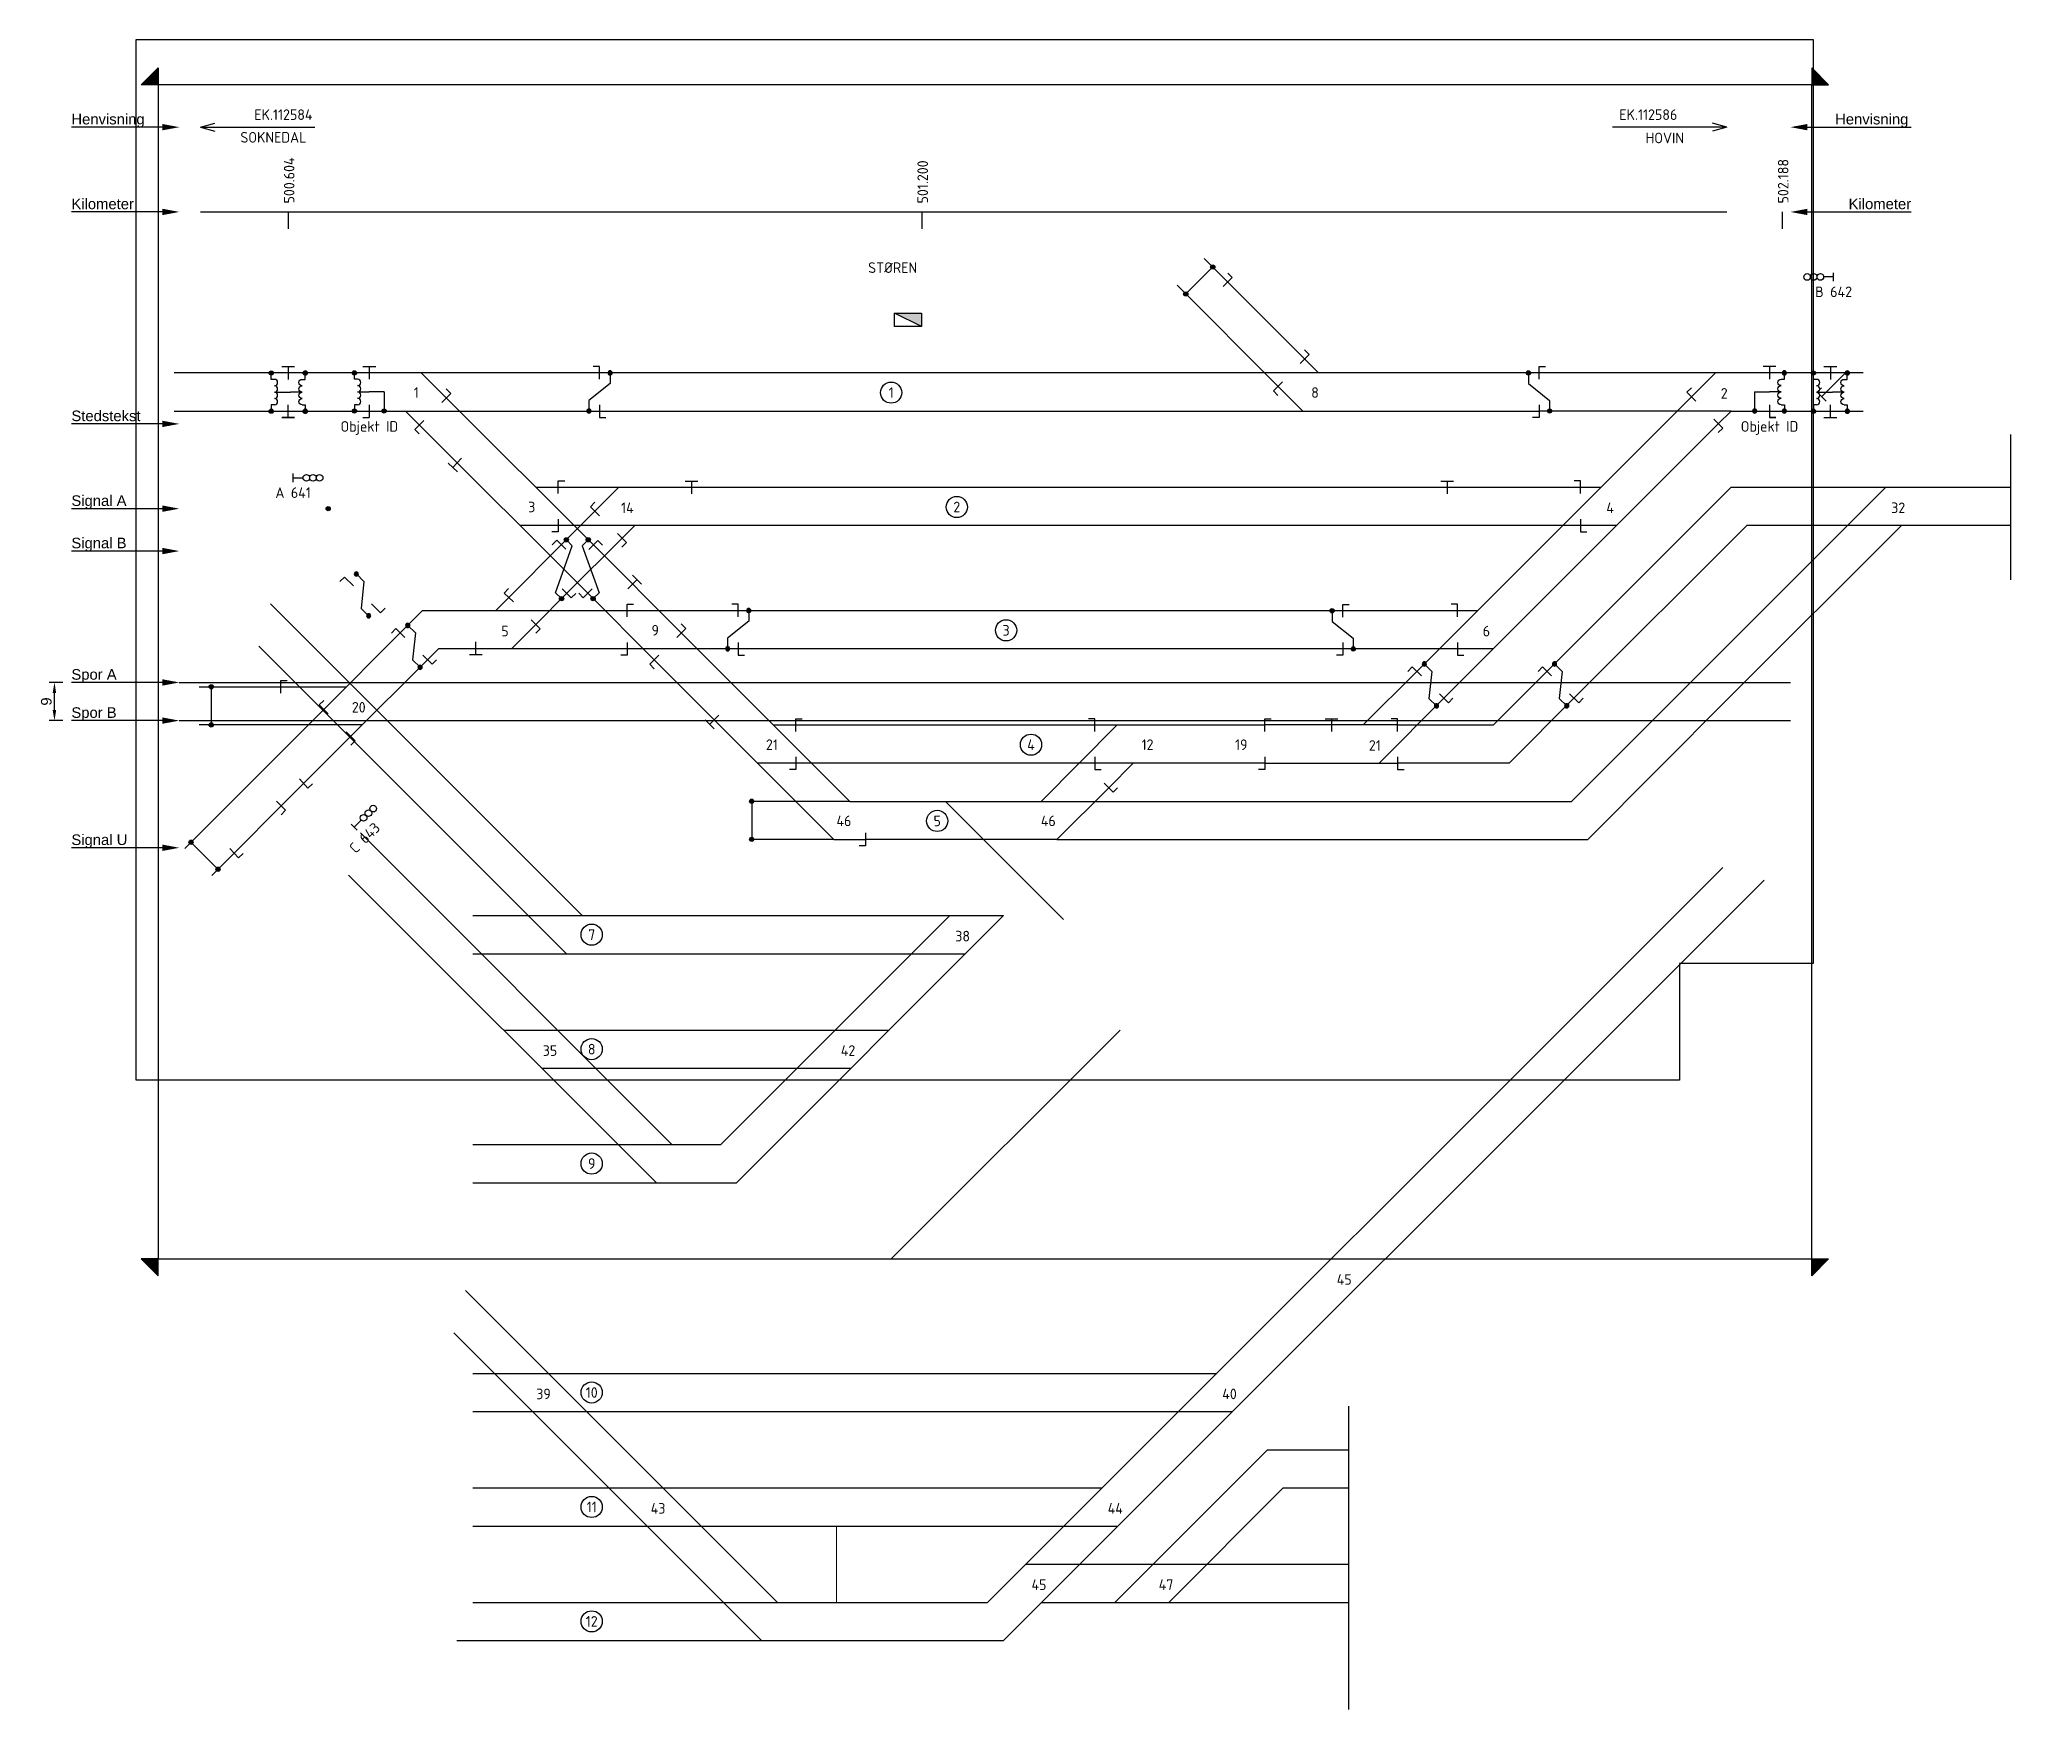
# Model space of a CAD drawing. Header units: metres. Extents: x -951 to 2504, y -1674 to 782.
# Drawn here: x 263.6 to 728.5, y 178.5 to 572.5 of the extents above; entities that cross this region are included whole.
import ezdxf
from ezdxf.enums import TextEntityAlignment as Align

# ---------------------------------------------------------------- set-up
doc = ezdxf.new("R2010")
doc.units = ezdxf.units.M
doc.header["$PDMODE"] = 32
doc.layers.get('0').update_dxf_attribs({"color": 211})
doc.layers.add('838--M', color=7, linetype='Continuous', lineweight=25)
doc.layers.add('JBTEH_ATT_OBJEKTID', color=2, linetype='Continuous', lineweight=25)
for name, color, linetype in [('JBTEH_Komponenter', 4, 'Continuous'), ('JBTEH_Skinne_isolert_signal', 240, 'Continuous'), ('JBTEH_Skinne_jordet_retur', 4, 'Continuous'), ('JBTKL-KOMPONENTER', 4, 'Continuous'), ('JBTKL-LINJER 018', 4, 'Continuous'), ('JBTKL-TEKST25', 2, 'Continuous'), ('RAMME', 5, 'Continuous'), ('Tegne mal-A3', 1, 'Continuous')]:
    doc.layers.add(name, color=color, linetype=linetype)
for name, color, linetype, plot in [('NO_P-MV', 6, 'Continuous', False), ('Tegne-SNAP', 24, 'Continuous', False), ('Tegne-Spor', 185, 'Continuous', False)]:
    doc.layers.add(name, color=color, linetype=linetype, plot=plot)
doc.styles.add('ISO25', font='iso3098.shx', dxfattribs={"height": 2.5})
doc.styles.add('NO_Dimension', font='arial.ttf')
doc.styles.add('Template', font='arial.ttf')
doc.dimstyles.new('NO_Normal_mm', dxfattribs={"dimscale": 0, "dimtxt": 3.5, "dimasz": 2.1213, "dimexe": 1.5, "dimexo": 1.5, "dimgap": 1.5, "dimtad": 1, "dimdec": 0, "dimlunit": 6, "dimtxsty": 'NO_Dimension', "dimblk": 'OBLIQUE', "dimcen": 2.5, "dimadec": 0, "dimazin": 2, "dimtfac": 1, "dimtdec": 0, "dimtmove": 1, "dimatfit": 2, "dimldrblk": 'OPEN30', "dimfxl": 1, "dimlwd": 18, "dimlwe": 18, "dimarcsym": 0})
doc.dimstyles.new('Template', dxfattribs={"dimtxt": 2.5, "dimasz": 2.5, "dimexe": 1.25, "dimexo": 2, "dimtad": 1, "dimdec": 4, "dimdsep": 46, "dimlunit": 6, "dimtxsty": 'Template', "dimcen": 2.5, "dimclrt": 7, "dimadec": 0, "dimazin": 0, "dimtfac": 1, "dimtdec": 4, "dimtmove": 0, "dimatfit": 3, "dimfxl": 1, "dimtolj": 1, "dimtzin": 0, "dimarcsym": 1})

msp = doc.modelspace()

# ---------------------------------------------------------------- texts
at = {"layer": 'JBTKL-TEKST25', "style": 'ISO25'}
for s, p in [('EK.112584', (327.98, 553.53)), ('SOKNEDAL', (326.54, 548.18))]:
    msp.add_text(s, height=2.5, dxfattribs=at).set_placement(p, align=Align.RIGHT)
for s, p in [('EK.112586', (636.2, 553.53)), ('HOVIN', (642.37, 548.03)), ('STØREN', (459.02, 517.44)), ('1', (351.85, 487.97)), ('8', (563.52, 487.97)), ('2', (660.11, 487.78)), ('3', (378.84, 460.98)), ('14', (400.75, 460.79)), ('4', (633.12, 460.79)), ('32', (700.32, 460.79)), ('5', (372.49, 431.7)), ('9', (407.93, 431.89)), ('6', (603.99, 431.7)), ('20', (337.24, 413.73)), ('21', (434.92, 404.9)), ('12', (523.51, 404.9)), ('19', (545.55, 404.9)), ('21', (577.11, 404.71)), ('46', (451.56, 386.93)), ('46', (499.76, 386.93)), ('38', (479.57, 359.74)), ('35', (382.27, 332.74)), ('42', (452.57, 332.74)), ('45', (569.54, 278.74)), ('39', (380.74, 251.74)), ('40', (542.54, 251.74)), ('43', (407.74, 224.74)), ('44', (515.52, 224.74)), ('45', (497.55, 206.74)), ('47', (527.55, 206.74))]:
    msp.add_text(s, height=2.5, dxfattribs=at).set_placement(p)
for s, p in [('500.604', (322.47, 533.83)), ('502.188', (674.84, 533.83)), ('501.200', (471.89, 533.83))]:
    msp.add_text(s, height=2.5, rotation=90, dxfattribs=at).set_placement(p, align=Align.MIDDLE_LEFT)

# ---------------------------------------------------------------- blocks, each defined once
blk = doc.blocks.new('*D164')
at = {"layer": 'Defpoints', "color": 0, "transparency": 16777216}
for p in [(-24.45, 136), (-20.45, 136), (-20.45, 127)]:
    blk.add_point(p, dxfattribs=at)
at = {"layer": 'Tegne-SNAP', "color": 0, "lineweight": -2, "transparency": 16777216}
for p, q in [((-22.45, 136), (-25.7, 136)), ((-24.45, 129.5), (-24.45, 133.5)), ((-22.45, 127), (-25.7, 127))]:
    blk.add_line(p, q, dxfattribs=at)
at = {"layer": 'Tegne-SNAP', "color": 0, "transparency": 16777216}
for points in [[(-24.87, 133.5), (-24.04, 133.5), (-24.45, 136)], [(-24.87, 129.5), (-24.04, 129.5), (-24.45, 127)]]:
    blk.add_solid(points, dxfattribs=at)
at = {"layer": 'Tegne-SNAP', "color": 7, "transparency": 16777216, "insert": (-26.36, 131.5), "char_height": 2.5, "attachment_point": 5, "rotation": 90, "style": 'Template'}
blk.add_mtext('\\A1;9', dxfattribs=at)
blk = doc.blocks.new('EH_Koblingspunkt')
h = blk.add_hatch(color=256)
h.dxf.hatch_style = 1
edge = h.paths.add_edge_path()
edge.add_arc((0, 0), 0.5, 0, 360)
blk.add_circle((0, 0), 0.5)
blk = doc.blocks.new('EH_Skinneskjot_dobbel')
for p, q in [((-1.5, 1.5), (1.5, 1.5)), ((0, 1.5), (0, -1.5))]:
    blk.add_line(p, q)
blk = doc.blocks.new('EH_Skinneskjot_enkel')
for p, q in [((0, -1.5), (0, 1.5)), ((0, 1.5), (1.5, 1.5))]:
    blk.add_line(p, q)
blk = doc.blocks.new('*U160')
for p, q in [((0, -1), (0, 1)), ((0, 0), (2.34, 0))]:
    blk.add_line(p, q)
for centre in [(3.12, 0), (4.69, 0), (6.25, 0)]:
    blk.add_circle(centre, 0.781)
at = {"layer": 'JBTKL-TEKST25', "style": 'ISO25'}
blk.add_attdef('X', text='', height=2.5, dxfattribs=at).set_placement((0, -4.75), align=Align.CENTER)
blk = doc.blocks.new('35 Spornummer')
blk.add_circle((0, 2.5), 2.5)
at = {"layer": 'JBTKL-TEKST25', "style": 'ISO25'}
blk.add_attdef('X', text='', height=2.5, dxfattribs=at).set_placement((0, 2.5), align=Align.MIDDLE)
blk = doc.blocks.new('Tverrforbinder')
at = {"layer": 'JBTEH_Skinne_jordet_retur'}
blk.add_line((0, 9), (0, 0), dxfattribs=at)
at = {"layer": 'JBTEH_Komponenter'}
for p in [(0, 9), (0, 0)]:
    blk.add_blockref('EH_Koblingspunkt', p, dxfattribs=at)
blk = doc.blocks.new('*U159')
for p, q in [((0, 0), (-2.34, 0)), ((0, -1), (0, 1))]:
    blk.add_line(p, q)
for centre in [(-6.25, 0), (-4.69, 0), (-3.12, 0)]:
    blk.add_circle(centre, 0.781)
at = {"layer": 'JBTKL-TEKST25', "style": 'ISO25'}
blk.add_attdef('X', text='', height=2.5, dxfattribs=at).set_placement((0, -4.75), align=Align.CENTER)
blk = doc.blocks.new('19 Stasjon')
at = {"linetype": 'ByBlock'}
blk.add_hatch(color=0, dxfattribs=at).paths.add_polyline_path([(6.37, 3.18), (0, 3.18), (6.37, 0)])
at = {"color": 0, "linetype": 'ByBlock'}
blk.add_line((6.37, 0), (0, 3.18), dxfattribs=at)
blk.add_lwpolyline([(0, 3.18), (6.37, 3.18), (6.37, 0), (0, 0)], close=True, dxfattribs=at)
blk = doc.blocks.new('EH_Overkast')
for p, q in [((0, 7.5), (0, 10.5)), ((0, 10.5), (1.5, 10.5)), ((-2.5, 9), (-2.5, 6.5)), ((-2.5, 6.5), (2.5, 2.5)), ((0, 1.5), (0, -1.5)), ((2.5, 2.5), (2.5, 0)), ((0, -1.5), (-1.5, -1.5))]:
    blk.add_line(p, q)
for p in [(-2.5, 9), (2.5, 0)]:
    blk.add_blockref('EH_Koblingspunkt', p)
blk = doc.blocks.new('EH_IMP_01')
for p, q in [((0, 7.5), (0, 9)), ((0.75, 7.5), (0, 7.5)), ((0.75, 1.5), (0, 1.5)), ((0, 1.5), (0, 0)), ((0.75, 4.5), (3.5, 4.5))]:
    blk.add_line(p, q)
at = {"linetype": 'ByBlock'}
blk.add_lwpolyline([(0, 0.75), (0, 0)], dxfattribs=at)
for centre in [(0.75, 6.75), (0.75, 5.25), (0.75, 3.75), (0.75, 2.25)]:
    blk.add_arc(centre, 0.75, 270, 90)
for p in [(0, 9), (0, 0)]:
    blk.add_blockref('EH_Koblingspunkt', p)
at = {"layer": 'JBTEH_ATT_OBJEKTID', "style": 'ISO25', "flags": 4}
blk.add_attdef('OBJEKTID', text='', height=2.5, dxfattribs=at).set_placement((0, -3.25), align=Align.MIDDLE)
blk = doc.blocks.new('EH_IMPx2_01')
for p, q in [((-1.5, 10.5), (1.5, 10.5)), ((0, 10.5), (0, 7.5)), ((-0.5, 4.5), (0.5, 4.5)), ((0, -1.5), (0, 1.5)), ((-1.5, -1.5), (1.5, -1.5))]:
    blk.add_line(p, q)
for name, p in [('EH_IMP_01', (-4, 0)), ('EH_Koblingspunkt', (-4, 9)), ('EH_Koblingspunkt', (4, 9)), ('EH_Koblingspunkt', (-4, 0)), ('EH_Koblingspunkt', (4, 0))]:
    blk.add_blockref(name, p)
at = {"xscale": -1}
blk.add_blockref('EH_IMP_01', (4, 0), dxfattribs=at)
at = {"layer": 'JBTEH_ATT_OBJEKTID', "style": 'ISO25'}
blk.add_attdef('OBJEKTID-1', text='', height=2.5, dxfattribs=at).set_placement((-4, -5.25), align=Align.RIGHT)
blk.add_attdef('OBJEKTID-2', (4, -5.25), '', height=2.5, dxfattribs=at)
blk = doc.blocks.new('*U124')
for p, q in [((-1.5, 10.5), (0, 10.5)), ((0, 10.5), (1.5, 10.5)), ((0, 10.5), (0, 7.5)), ((3.5, 4.5), (0, 4.5)), ((0, 1.5), (0, -1.5)), ((3.5, 4.5), (3.5, 0)), ((-1.5, -1.5), (0, -1.5))]:
    blk.add_line(p, q)
for name, p in [('EH_IMP_01', (-3.5, 0)), ('EH_Koblingspunkt', (-3.5, 9)), ('EH_Koblingspunkt', (-3.5, 0)), ('EH_Koblingspunkt', (3.5, 0))]:
    blk.add_blockref(name, p)
at = {"layer": 'JBTEH_ATT_OBJEKTID', "style": 'ISO25', "flags": 4}
blk.add_attdef('OBJEKTID', text='', height=2.5, dxfattribs=at).set_placement((0, -4), align=Align.MIDDLE)
blk = doc.blocks.new('*U125')
for p, q in [((0, 10.5), (-1.5, 10.5)), ((1.5, 10.5), (0, 10.5)), ((0, 10.5), (0, 7.5)), ((-3.5, 4.5), (-3.5, 0)), ((-3.5, 4.5), (0, 4.5)), ((0, 1.5), (0, -1.5)), ((1.5, -1.5), (0, -1.5))]:
    blk.add_line(p, q)
at = {"xscale": -1, "rotation": 8.633094239485217e-12}
for name, p in [('EH_IMP_01', (3.5, 0)), ('EH_Koblingspunkt', (3.5, 9)), ('EH_Koblingspunkt', (-3.5, 0)), ('EH_Koblingspunkt', (3.5, 0))]:
    blk.add_blockref(name, p, dxfattribs=at)
at = {"layer": 'JBTEH_ATT_OBJEKTID', "style": 'ISO25', "flags": 4}
blk.add_attdef('OBJEKTID', text='', height=2.5, dxfattribs=at).set_placement((0, -4), align=Align.MIDDLE)
blk = doc.blocks.new('_Oblique')
at = {"color": 0, "linetype": 'ByBlock', "lineweight": -2}
blk.add_line((-0.5, -0.5), (0.5, 0.5), dxfattribs=at)
blk = doc.blocks.new('*D167')
at = {"layer": '838--M', "color": 0, "lineweight": 18, "transparency": 16777216}
for p, q in [((441.84, 221.82), (451.59, 221.82)), ((451.59, 221.82), (451.59, 203.82)), ((441.84, 203.82), (451.59, 203.82))]:
    blk.add_line(p, q, dxfattribs=at)
at = {"layer": 'Defpoints', "color": 0, "transparency": 16777216}
for p in [(441.84, 221.82), (441.84, 203.82), (451.59, 203.82)]:
    blk.add_point(p, dxfattribs=at)
at = {"layer": '838--M', "color": 0, "lineweight": 18, "transparency": 16777216, "xscale": 0.0021213, "yscale": 0.0021213, "zscale": 0.0021213}
for p, rotation in [((451.59, 221.82), 90), ((451.59, 203.82), 270)]:
    blk.add_blockref('_Oblique', p, dxfattribs=dict(at, rotation=rotation))
at = {"layer": '838--M', "color": 0, "transparency": 16777216, "insert": (451.59, 212.82), "char_height": 0.0035, "attachment_point": 5, "rotation": 90, "style": 'NO_Dimension'}
blk.add_mtext('18', dxfattribs=at)
blk = doc.blocks.new('_Open30')
at = {"color": 0, "linetype": 'ByBlock', "lineweight": -2}
for p, q in [((-1, 0.27), (0, 0)), ((0, 0), (-1, -0.27)), ((0, 0), (-1, 0))]:
    blk.add_line(p, q, dxfattribs=at)
blk = doc.blocks.new('*U157')
at = {"layer": 'Tegne-SNAP'}
h = blk.add_hatch(color=256, dxfattribs=at)
h.dxf.hatch_style = 1
h.paths.add_polyline_path([(0, 281), (0, 277), (-4, 277)])
h = blk.add_hatch(color=256, dxfattribs=at)
h.dxf.hatch_style = 1
h.paths.add_polyline_path([(390, 281), (390, 277), (394, 277)])
h = blk.add_hatch(color=256, dxfattribs=at)
h.dxf.hatch_style = 1
h.paths.add_polyline_path([(0, -4), (0, 0), (-4, 0)])
h = blk.add_hatch(color=256, dxfattribs=at)
h.dxf.hatch_style = 1
h.paths.add_polyline_path([(390, -4), (390, 0), (394, 0)])
at = {"layer": 'RAMME'}
blk.add_lwpolyline([(0, 0), (390, 0), (390, 277), (0, 277)], close=True, dxfattribs=at)
at = {"layer": 'Tegne-SNAP'}
for p, q in [((1, 267), (-20.45437, 267)), ((389, 267), (413.45437, 267)), ((1, 247), (-20.45437, 247)), ((389, 247), (413.45437, 247)), ((1, 197), (-20.45437, 197)), ((1, 177), (-20.45437, 177)), ((1, 167), (-20.45437, 167)), ((1, 136), (-20.45437, 136)), ((1, 127), (-20.45437, 127)), ((1, 97), (-20.45437, 97))]:
    blk.add_line(p, q, dxfattribs=at)
for points in [[(0, 281), (0, 277), (-4, 277), (0, 281)], [(390, 281), (390, 277), (394, 277), (390, 281)], [(0, -4), (0, 0), (-4, 0), (0, -4)], [(390, -4), (390, 0), (394, 0), (390, -4)]]:
    blk.add_lwpolyline(points, dxfattribs=at)
for points in [[(1, 267, 1.5, 0, 0), (5, 267, 0, 0, 0)], [(389, 267, 1.5, 0, 0), (385, 267, 0, 0, 0)], [(1, 247, 1.5, 0, 0), (5, 247, 0, 0, 0)], [(389, 247, 1.5, 0, 0), (385, 247, 0, 0, 0)], [(1, 197, 1.5, 0, 0), (5, 197, 0, 0, 0)], [(1, 177, 1.5, 0, 0), (5, 177, 0, 0, 0)], [(1, 167, 1.5, 0, 0), (5, 167, 0, 0, 0)], [(1, 136, 1.5, 0, 0), (5, 136, 0, 0, 0)], [(1, 127, 1.5, 0, 0), (5, 127, 0, 0, 0)], [(1, 97, 1.5, 0, 0), (5, 97, 0, 0, 0)]]:
    blk.add_lwpolyline(points, format="xyseb", dxfattribs=at)
at = {"layer": 'Tegne-Spor'}
for p, q in [((5, 136), (385, 136)), ((5, 127), (385, 127))]:
    blk.add_line(p, q, dxfattribs=at)
at = {"layer": 'Tegne-SNAP', "style": 'Template'}
for s, p in [('Henvisning', (-20.45437, 267.65)), ('Kilometer', (-20.45437, 247.65)), ('Stedstekst', (-20.45437, 197.65)), ('Signal A', (-20.45437, 177.65)), ('Signal B', (-20.45437, 167.65)), ('Spor A', (-20.45437, 136.65)), ('Spor B', (-20.45437, 127.65)), ('Signal U', (-20.45437, 97.65))]:
    blk.add_text(s, height=2.5, dxfattribs=at).set_placement(p)
for s, p in [('Henvisning', (412.80437, 267.65)), ('Kilometer', (413.45437, 247.65))]:
    blk.add_text(s, height=2.5, dxfattribs=at).set_placement(p, align=Align.RIGHT)
at = {"layer": 'Tegne-SNAP'}
dim = blk.add_linear_dim(base=(-24.45437, 136), p1=(-20.45437, 127), p2=(-20.45437, 136), angle=90, dimstyle='Template', dxfattribs=at)
dim.commit()
dim.dimension.update_dxf_attribs({"geometry": '*D164', "text_midpoint": (-24.45437, 131.5), "dimtype": 128})

# ---------------------------------------------------------------- dimensions: what is measured, and where the dimension line sits
at = {"layer": '838--M'}
dim = msp.add_aligned_dim(p1=(441.84, 221.82), p2=(441.84, 203.82), distance=9.75, dimstyle='NO_Normal_mm', dxfattribs=at)
dim.commit()
dim.dimension.update_dxf_attribs({"geometry": '*D167', "text_midpoint": (451.59, 212.82)})

# ---------------------------------------------------------------- linework, layer by layer
at = {"flags": 128}
for points in [[(728.47, 479.32), (728.47, 445.02)], [(454.67, 392.77), (431.56, 392.77)], [(477.24, 392.77), (505.09, 364.93)], [(499.82, 392.77), (624.94, 392.77)], [(450.92, 383.82), (431.56, 383.82)], [(503.51, 383.82), (628.74, 383.82)], [(365.75, 365.82), (490.98, 365.82)], [(365.75, 356.82), (481.98, 356.82)], [(373.06, 338.82), (463.99, 338.82)], [(382.06, 329.82), (454.99, 329.82)], [(365.75, 311.82), (424.28, 311.82)], [(365.75, 302.82), (428, 302.82)], [(365.75, 257.82), (541.23, 257.82)], [(365.75, 248.82), (544.95, 248.82)], [(572.31, 250.08), (572.31, 178.52)], [(553.23, 239.82), (572.31, 239.82)], [(365.75, 230.82), (514.23, 230.82)], [(556.93, 230.82), (572.31, 230.82)], [(365.75, 221.82), (517.94, 221.82)], [(496.23, 212.82), (572.31, 212.82)], [(365.75, 203.82), (487.14, 203.82)], [(499.96, 203.82), (572.31, 203.82)], [(362.05, 194.82), (490.98, 194.82)]]:
    msp.add_lwpolyline(points, dxfattribs=at)
at = {"layer": 'JBTEH_Komponenter', "flags": 128}
for points in [[(386.72, 440.6), (385.31, 442.01), (389.25, 453.07), (387.84, 454.48)], [(393, 454.5), (391.59, 453.09), (395.55, 442.01), (395.55, 442.01), (394.14, 440.6)]]:
    msp.add_lwpolyline(points, dxfattribs=at)
at = {"layer": 'JBTEH_Skinne_isolert_signal', "lineweight": 25}
for points in [[(562, 497.12), (543.83, 515.28)], [(395.67, 493.88), (295.33, 493.88)], [(353.63, 493.88), (359.47, 487.97)], [(693.71, 493.88), (617.25, 493.88)], [(653.19, 488.22), (658.84, 493.88)], [(683.9, 488.22), (689.55, 493.88)], [(561.55, 484.86), (555.64, 490.7)], [(295.33, 484.86), (350.26, 484.86)], [(395.67, 484.86), (617.25, 484.86)], [(671.61, 484.86), (693.71, 484.86)], [(353.12, 481.62), (392.88, 441.86)], [(594.77, 417.1), (659.54, 481.87)], [(385.95, 466.89), (627.03, 466.89)], [(400.24, 466.89), (394.59, 461.23)], [(662.56, 466.89), (728.47, 466.89)], [(385.95, 457.87), (376.87, 457.87)], [(625.47, 417.1), (666.24, 457.87)], [(635.54, 457.87), (627.03, 457.87)], [(661.96, 417.1), (702.73, 457.87)], [(386.65, 453.3), (374.27, 440.85)], [(401, 454.88), (387.98, 441.86)], [(394.21, 453.3), (414.91, 432.53)], [(318.06, 439.38), (391.56, 365.82)], [(402.21, 437.8), (428.38, 437.8)], [(570.95, 437.8), (598, 437.8)], [(348.67, 432.53), (330.64, 414.49)], [(380.62, 434.5), (374.9, 428.78)], [(402.21, 428.78), (357.69, 428.78), (355.09, 426.18)], [(570.95, 428.78), (428.38, 428.78)], [(606.51, 428.78), (598, 428.78)], [(408.56, 426.18), (450.92, 383.82), (458.41, 383.82)], [(575.78, 410.81), (588.41, 423.45)], [(606.48, 410.81), (619.12, 423.45)], [(624.94, 392.77), (655.61, 423.45)], [(320.48, 419.83), (335.97, 419.83)], [(441.97, 410.81), (512.46, 410.81)], [(583.91, 410.81), (552.6, 410.81)], [(336.99, 408.14), (325.87, 396.96)], [(441.97, 401.79), (432.95, 401.79)], [(552.6, 401.79), (512.46, 401.79)], [(521.54, 401.79), (515.76, 396.01)], [(610.23, 401.79), (583.91, 401.79)], [(320.6, 391.69), (309.49, 380.58)], [(339.26, 385.38), (412.76, 311.82)], [(487.18, 203.77), (660.57, 377.16)], [(424.28, 311.82), (478.28, 365.82)], [(464.48, 284.83), (518.48, 338.83)], [(364.06, 277.4), (437.56, 203.83)], [(517.18, 203.77), (553.23, 239.82)]]:
    msp.add_lwpolyline(points, dxfattribs=at)
at = {"layer": 'JBTEH_Skinne_jordet_retur'}
for points in [[(543.83, 515.28), (538.24, 520.87)], [(555.58, 490.77), (531.89, 514.52)], [(617.25, 493.88), (395.67, 493.88)], [(565.23, 493.88), (562, 497.12)], [(588.41, 423.45), (653.19, 488.22)], [(341.37, 484.86), (395.67, 484.86)], [(349.88, 484.86), (353.12, 481.62)], [(359.53, 487.97), (394.21, 453.3)], [(662.53, 484.86), (617.25, 484.86)], [(659.54, 481.87), (662.53, 484.86), (671.61, 484.86)], [(380.62, 466.89), (385.95, 466.89)], [(619.12, 423.45), (662.56, 466.89)], [(627.03, 466.89), (631.85, 466.89)], [(655.61, 423.45), (699.05, 466.89)], [(394.59, 461.23), (386.65, 453.3)], [(627.03, 457.87), (385.95, 457.87)], [(403.99, 457.87), (401, 454.88)], [(728.47, 457.87), (666.24, 457.87)], [(387.98, 441.86), (380.62, 434.5)], [(392.88, 441.86), (408.56, 426.18)], [(348.67, 432.53), (353.94, 437.8), (402.21, 437.8)], [(374.27, 440.85), (371.22, 437.8)], [(428.38, 437.8), (570.95, 437.8)], [(598, 437.8), (602.77, 437.8)], [(414.91, 432.53), (454.67, 392.77), (499.82, 392.77), (517.79, 410.81)], [(315.29, 429.39), (387.88, 356.8)], [(428.38, 428.78), (402.21, 428.78)], [(598, 428.78), (570.95, 428.78)], [(355.09, 426.18), (336.99, 408.14)], [(301.23, 419.83), (320.48, 419.83)], [(304.09, 420.08), (304.09, 410.81)], [(330.64, 414.49), (297.87, 381.66)], [(579.52, 401.79), (594.77, 417.1)], [(610.23, 401.79), (625.47, 417.1)], [(628.74, 383.82), (661.96, 417.1)], [(339.66, 410.81), (301.23, 410.81)], [(436.7, 410.81), (441.97, 410.81)], [(512.46, 410.81), (552.6, 410.81)], [(583.91, 410.81), (606.48, 410.81)], [(512.46, 401.79), (441.97, 401.79)], [(552.6, 401.79), (583.91, 401.79)], [(325.87, 396.96), (320.6, 391.69)], [(515.76, 396.01), (503.51, 383.82), (458.41, 383.82)], [(309.49, 380.58), (304.22, 375.31)], [(336.49, 375.39), (409.08, 302.8)], [(490.98, 194.82), (670.32, 374.22)], [(428, 302.82), (490.98, 365.82)], [(361.29, 267.4), (433.87, 194.82)], [(529.97, 203.82), (556.93, 230.82)]]:
    msp.add_lwpolyline(points, dxfattribs=at)
at = {"layer": 'JBTKL-LINJER 018'}
for p, q in [((301.56, 551.83), (304.96, 552.74)), ((301.56, 551.83), (328.56, 551.83)), ((301.56, 551.83), (304.96, 550.92)), ((661.56, 551.83), (634.56, 551.83)), ((661.56, 551.83), (658.17, 552.74)), ((661.56, 551.83), (658.17, 550.92)), ((301.56, 531.83), (661.56, 531.83)), ((322.25, 531.83), (322.25, 527.83)), ((471.67, 531.83), (471.67, 527.83)), ((674.63, 531.83), (674.63, 527.83))]:
    msp.add_line(p, q, dxfattribs=at)
at = {"layer": 'NO_P-MV', "flags": 128}
msp.add_lwpolyline([(286.42, 572.53), (681.92, 572.53), (681.92, 354.53), (650.42, 354.53), (650.42, 327.03), (596.92, 327.03), (286.42, 327.03), (286.42, 572.53)], dxfattribs=at)

# ---------------------------------------------------------------- block references
at = {"layer": 'JBTEH_Komponenter', "xscale": -1}
for name, p, rotation in [('EH_Skinneskjot_enkel', (543.83, 515.28), 315), ('EH_Skinneskjot_enkel', (561.96, 497.15), 315), ('EH_Skinneskjot_enkel', (359.53, 487.97), 315), ('EH_Skinneskjot_enkel', (555.68, 490.67), 134.9999999999999), ('EH_Skinneskjot_enkel', (671.61, 484.86), 180), ('EH_Skinneskjot_enkel', (353.15, 481.59), 134.9999999999831), ('EH_Skinneskjot_enkel', (627.03, 457.87), 180), ('EH_Skinneskjot_enkel', (386.65, 453.3), 44.99543198443076), ('EH_Overkast', (342.97, 438.33), 45.42147327192489), ('EH_Skinneskjot_enkel', (387.95, 441.83), 224.9984085831932), ('EH_Overkast', (355.1, 426.19), 45.42147327192489), ('EH_Skinneskjot_enkel', (414.94, 432.53), 315), ('EH_Skinneskjot_enkel', (598, 428.78), 180), ('EH_Skinneskjot_enkel', (408.58, 426.2), 134.9999999999831), ('EH_Overkast', (594.83, 417.1), 45.2978998299298), ('EH_Overkast', (625.54, 417.1), 45.2978998299298), ('EH_Skinneskjot_enkel', (512.46, 401.79), 180), ('EH_Skinneskjot_enkel', (583.91, 401.79), 180), ('EH_Skinneskjot_enkel', (325.89, 396.98), 222.270660062709), ('EH_Skinneskjot_enkel', (515.75, 396), 225.0000000000162), ('EH_Skinneskjot_enkel', (309.49, 380.55), 222.3574547059177)]:
    msp.add_blockref(name, p, dxfattribs=dict(at, rotation=rotation))
at = {"layer": 'JBTEH_Komponenter'}
for name, p in [('EH_IMPx2_01', (322.25, 484.83)), ('EH_Skinneskjot_dobbel', (322.25, 493.85)), ('EH_Overkast', (617.25, 484.86)), ('EH_IMPx2_01', (685.96, 484.83)), ('EH_Skinneskjot_enkel', (385.95, 466.89)), ('EH_Skinneskjot_dobbel', (417.39, 466.85)), ('EH_Skinneskjot_dobbel', (595.59, 466.82)), ('EH_Koblingspunkt', (331.67, 461.83)), ('EH_Koblingspunkt', (387.84, 454.48)), ('EH_Koblingspunkt', (393, 454.5)), ('EH_Koblingspunkt', (386.72, 440.6)), ('EH_Koblingspunkt', (394.14, 440.6)), ('EH_Skinneskjot_enkel', (402.21, 437.8)), ('EH_Overkast', (570.95, 428.75)), ('EH_Skinneskjot_enkel', (320.48, 419.83)), ('EH_Skinneskjot_enkel', (441.97, 410.78)), ('EH_Skinneskjot_enkel', (552.6, 410.75)), ('EH_Skinneskjot_dobbel', (568.28, 410.75))]:
    msp.add_blockref(name, p, dxfattribs=at)
ref = msp.add_blockref('*U124', (341.37, 484.86), dxfattribs=at)
ref.add_attrib('OBJEKTID', 'Objekt ID', dxfattribs={"layer": 'JBTEH_ATT_OBJEKTID', "height": 2.5, "style": 'ISO25'}).set_placement((341.37, 480.86), align=Align.MIDDLE)
at = {"layer": 'JBTEH_Komponenter', "xscale": -1}
for name, p in [('EH_Overkast', (395.67, 484.86)), ('EH_Skinneskjot_enkel', (627.03, 466.89)), ('EH_Overkast', (428.38, 428.78)), ('EH_Skinneskjot_enkel', (598, 437.8)), ('EH_Skinneskjot_enkel', (512.46, 410.78)), ('EH_Skinneskjot_enkel', (583.91, 410.78))]:
    msp.add_blockref(name, p, dxfattribs=at)
at = {"layer": 'JBTEH_Komponenter'}
ref = msp.add_blockref('*U125', (671.61, 484.86), dxfattribs=at)
ref.add_attrib('OBJEKTID', 'Objekt ID', dxfattribs={"layer": 'JBTEH_ATT_OBJEKTID', "height": 2.5, "style": 'ISO25'}).set_placement((671.61, 480.86), align=Align.MIDDLE)
for name, p, rotation in [('EH_Skinneskjot_enkel', (653.19, 488.22), 45.00000000002317), ('EH_Skinneskjot_enkel', (683.9, 488.22), 45.00000000002317), ('EH_Skinneskjot_dobbel', (322.25, 484.83), 180), ('EH_Skinneskjot_enkel', (659.51, 481.91), 225.0000000000176), ('EH_Skinneskjot_dobbel', (362.11, 472.63), 136.7357045889304), ('EH_Skinneskjot_enkel', (394.59, 461.23), 45.00000000002317), ('EH_Skinneskjot_enkel', (385.95, 457.84), 180), ('EH_Skinneskjot_enkel', (400.94, 454.88), 225.0000000000176), ('EH_Skinneskjot_enkel', (394.22, 453.28), 314.144941912141), ('EH_Skinneskjot_enkel', (374.3, 440.88), 46.71026204031185), ('EH_Skinneskjot_enkel', (392.88, 441.86), 135.0000000000338), ('EH_Skinneskjot_dobbel', (403.42, 443.99), 315), ('EH_Skinneskjot_enkel', (380.62, 434.56), 225.0000000000176), ('EH_Skinneskjot_dobbel', (366.52, 428.88), 180), ('EH_Skinneskjot_enkel', (402.21, 428.78), 180), ('EH_Skinneskjot_enkel', (330.64, 414.49), 45.00000000002317), ('EH_Skinneskjot_dobbel', (422.72, 412.02), 135), ('EH_Skinneskjot_enkel', (336.99, 408.14), 225.0000000000176), ('EH_Skinneskjot_enkel', (441.97, 401.79), 180), ('EH_Skinneskjot_enkel', (552.6, 401.79), 180), ('EH_Skinneskjot_enkel', (320.57, 391.76), 225.0000000000176), ('EH_Skinneskjot_enkel', (458.41, 383.82), 180)]:
    msp.add_blockref(name, p, dxfattribs=dict(at, rotation=rotation))
at = {"layer": 'JBTKL-KOMPONENTER'}
for p, rotation in [((533.93, 512.48), 315.0173374140465), ((305.68, 376.77), 45.05546540330611)]:
    msp.add_blockref('Tverrforbinder', p, dxfattribs=dict(at, rotation=rotation))
for name, p, values in [('*U159', (686.72, 516.49), {'X': 'B 642'}), ('35 Spornummer', (464.45, 486.71), {'X': '1'}), ('*U160', (323.4, 469.11), {'X': 'A 641'}), ('35 Spornummer', (479.93, 459.72), {'X': '2'}), ('35 Spornummer', (491.56, 430.63), {'X': '3'}), ('35 Spornummer', (497.44, 403.64), {'X': '4'}), ('35 Spornummer', (475.31, 385.67), {'X': '5'}), ('35 Spornummer', (393.82, 358.83), {'X': '7'}), ('35 Spornummer', (393.82, 331.83), {'X': '8'}), ('35 Spornummer', (393.82, 304.83), {'X': '9'}), ('35 Spornummer', (393.82, 250.83), {'X': '10'}), ('35 Spornummer', (393.82, 223.83), {'X': '11'}), ('35 Spornummer', (393.82, 196.83), {'X': '12'})]:
    msp.add_blockref(name, p, dxfattribs=at).add_auto_attribs(values)
for name, p in [('19 Stasjon', (465.2, 504.78)), ('Tverrforbinder', (304.09, 410.81)), ('Tverrforbinder', (431.56, 383.82))]:
    msp.add_blockref(name, p, dxfattribs=at)
at = {"layer": 'JBTKL-KOMPONENTER', "rotation": 44.59075185995076}
msp.add_blockref('*U160', (337.81, 386.68), dxfattribs=at).add_auto_attribs({'X': 'C 643'})
at = {"layer": 'Tegne mal-A3'}
msp.add_blockref('*U157', (291.56, 284.83), dxfattribs=at)

msp.set_redraw_order([(e.dxf.handle, doc.entitydb.next_handle()) for e in msp.query("TEXT MTEXT ATTDEF DIMENSION ARC_DIMENSION")])  # texts and dimensions are drawn at this point

doc.saveas('drawing.dxf')
